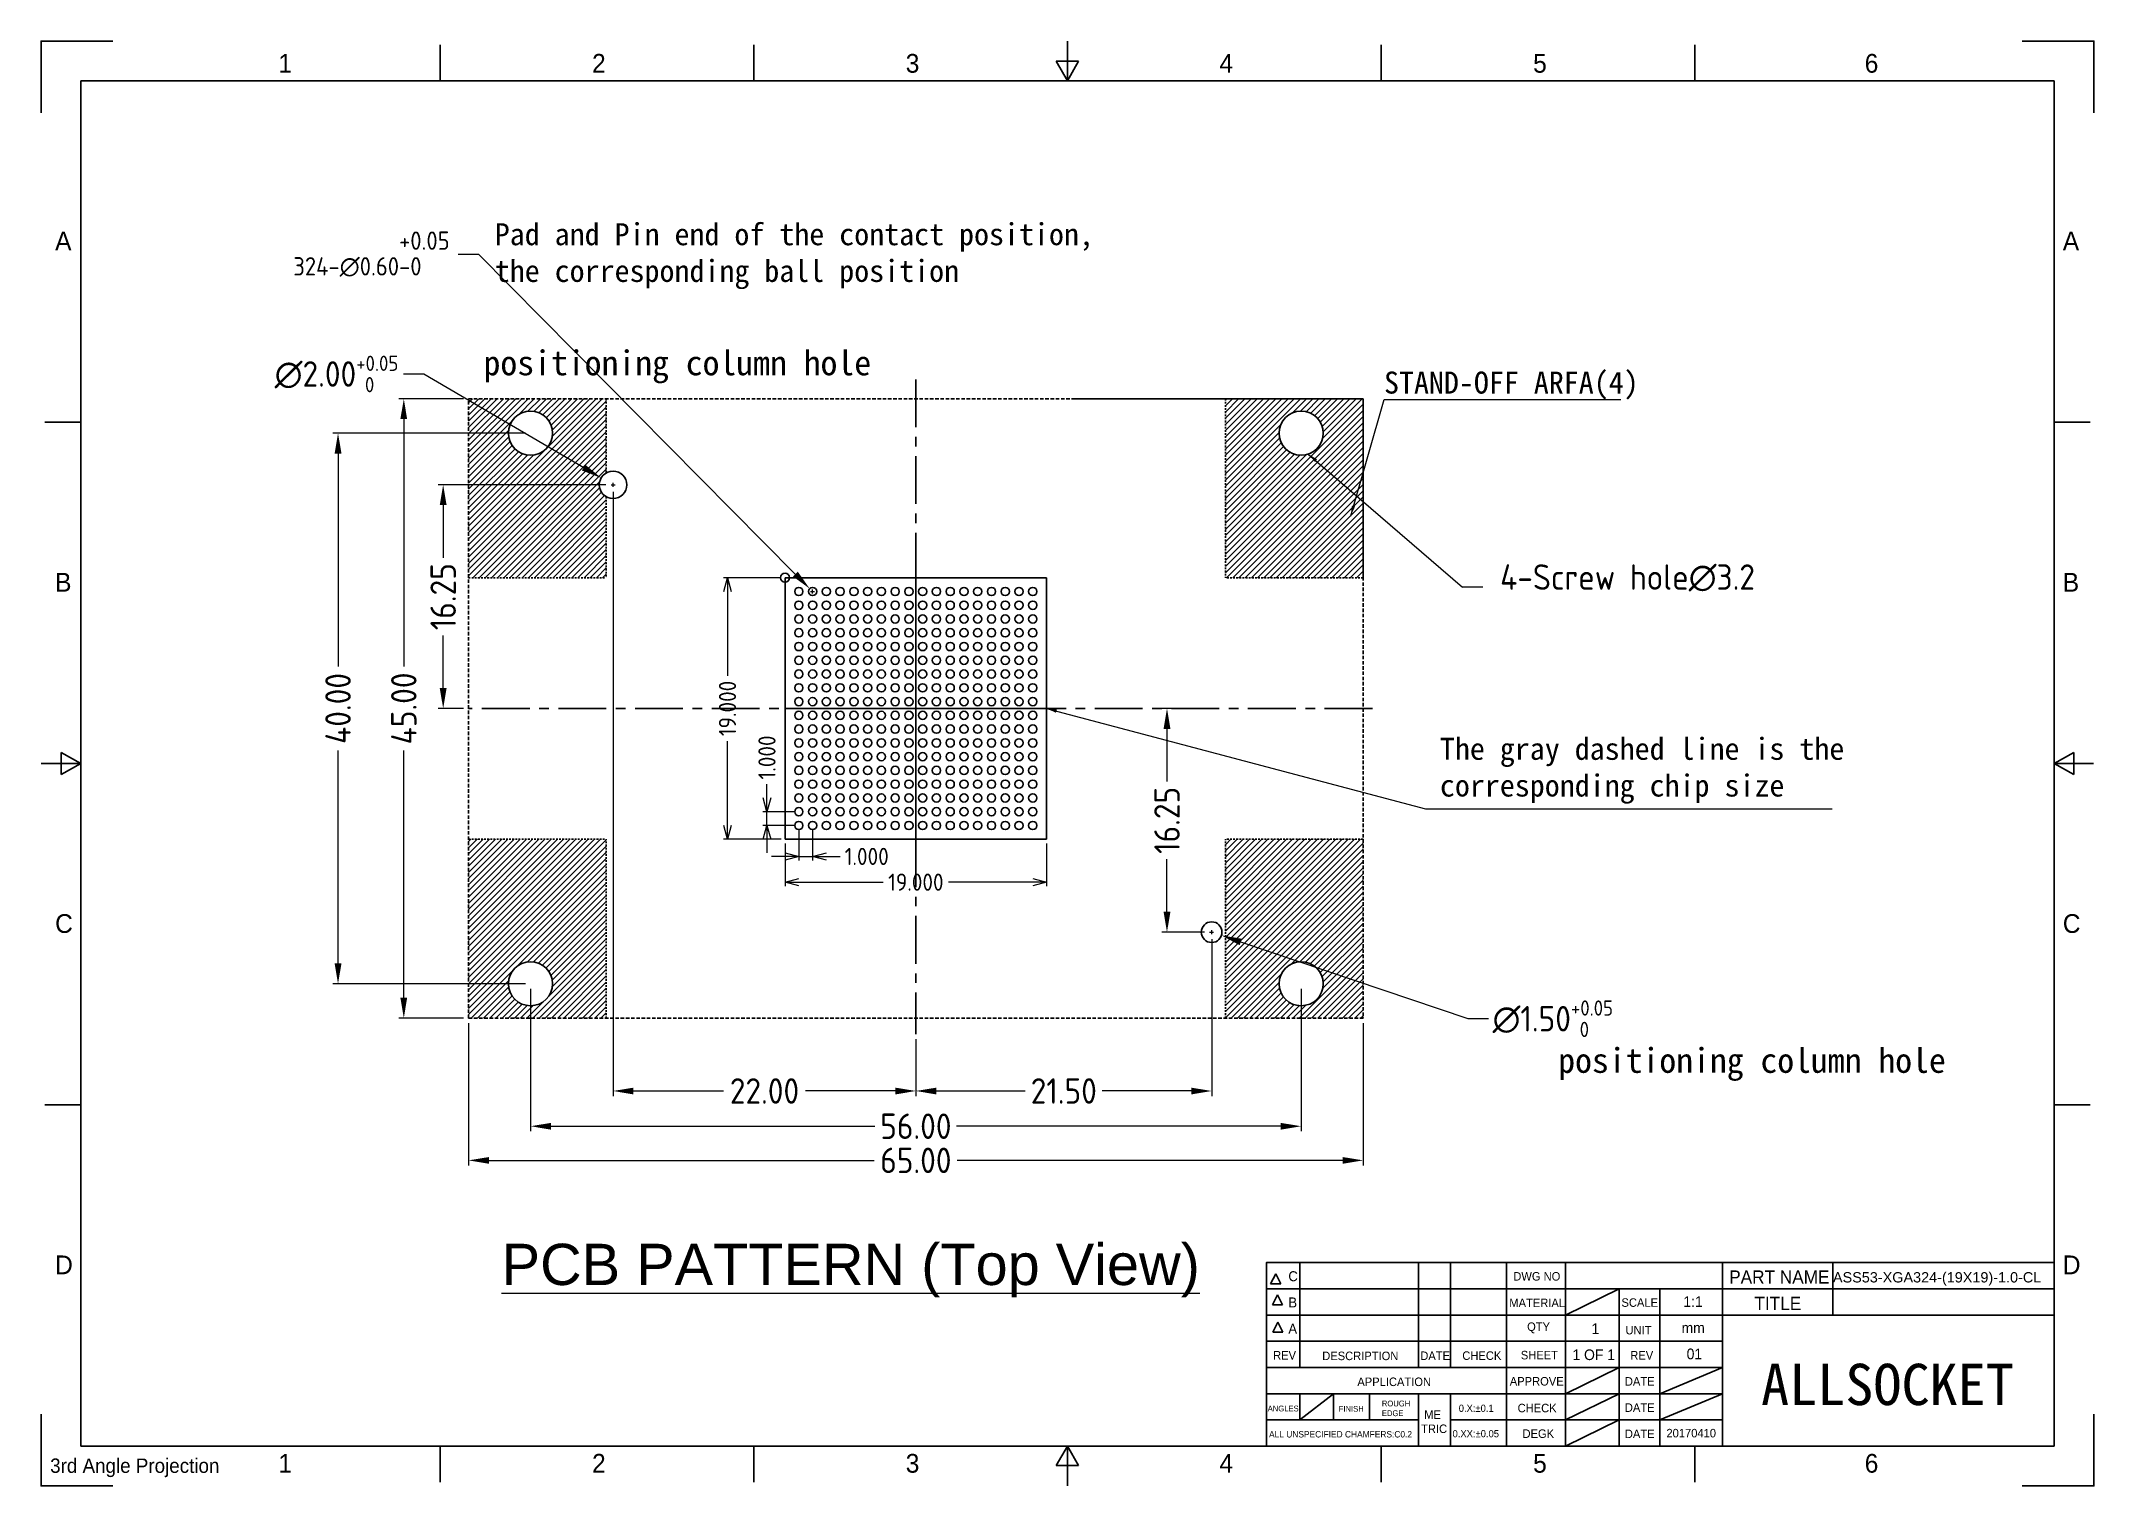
# Model space of a CAD drawing. Header units: millimetres. Extents: x -3106 to -2957, y -609 to -504.
import ezdxf

# ---------------------------------------------------------------- set-up
doc = ezdxf.new("R2010")
doc.units = ezdxf.units.MM
doc.header["$LTSCALE"] = 0.1
doc.header["$PDSIZE"] = -1
doc.linetypes.add('CENTER', pattern=[10.16, 6.35, -1.27, 1.27, -1.27])
doc.linetypes.add('HIDDEN', pattern=[1.905, 1.27, -0.635])
for name, color, linetype in [('DEFAULT_2', 8, 'HIDDEN'), ('DIM', 3, 'Continuous'), ('TuKuang', 7, 'Continuous'), ('翻蓋定位塊2x2', 30, 'Continuous')]:
    doc.layers.add(name, color=color, linetype=linetype)
doc.styles.add('1', font='romans.shx', dxfattribs={"height": 2.5})
doc.styles.add('1111', font='isocp.shx', dxfattribs={"bigfont": 'gbcbig.shx'})
doc.styles.add('2', font='romans.shx', dxfattribs={"bigfont": 'bigfont.shx'})
doc.styles.add('GB', font='', dxfattribs={"height": 4})
doc.styles.get("Standard").update_dxf_attribs({"font": ''})
doc.styles.get('GB').set_extended_font_data('KaiTi_GB2312')
doc.styles.get('Standard').set_extended_font_data('SimSun')
doc.dimstyles.new('1111', dxfattribs={"dimtxt": 2.5, "dimasz": 0.2, "dimexe": 0.6, "dimexo": 0.6, "dimtad": 0, "dimdec": 3, "dimzin": 1, "dimdsep": 46, "dimtxsty": '1111', "dimcen": 0.2, "dimclrd": 97, "dimclre": 97, "dimclrt": 3, "dimazin": 0, "dimtfac": 1, "dimtdec": 3, "dimtofl": 0, "dimtmove": 0, "dimatfit": 3, "dimfxl": 1, "dimlwd": 5, "dimlwe": 5, "dimarcsym": 0})
doc.dimstyles.new('1111$0', dxfattribs={"dimtxt": 2.5, "dimasz": 2.5, "dimexe": 0.6, "dimexo": 0.6, "dimtad": 0, "dimdec": 3, "dimzin": 1, "dimdsep": 46, "dimtxsty": '1111', "dimcen": 0.2, "dimclrd": 97, "dimclre": 97, "dimclrt": 3, "dimazin": 0, "dimtfac": 1, "dimtdec": 3, "dimtofl": 0, "dimtmove": 0, "dimatfit": 3, "dimfxl": 1, "dimlwd": 5, "dimlwe": 5, "dimarcsym": 0})
pattern_1 = [(45, (-3770.09066, -270.30215), (-0.2245064, 0.2245064), [])]

msp = doc.modelspace()

# ---------------------------------------------------------------- texts
at = {"color": 3}
for p in [(-3074.1119, -528.4705), (-2996.0152, -579.148)]:
    msp.add_text('positioning column hole', height=1.8, dxfattribs=at).set_placement(p)
at = {"color": 3, "char_height": 1.6, "attachment_point": 1}
for s, insert in [('Pad and Pin end of the contact position, \\Pthe corresponding ball position', (-3073.2986, -517.4211)), ('STAND-OFF ARFA(4)', (-3008.6748, -528.2017)), ('The gray dashed line is the \\Pcorresponding chip size', (-3004.6134, -554.8067))]:
    msp.add_mtext(s, dxfattribs=dict(at, insert=insert))
at = {"lineweight": 9, "insert": (-3072.7991, -591.5664), "char_height": 2.9988, "attachment_point": 1}
msp.add_mtext('{\\fArial|b0|i0|c0|p34;\\LPCB PATTERN (Top View)}', dxfattribs=at)
at = {"color": 8, "lineweight": 25, "ltscale": 10, "char_height": 0.725201, "width": 0.935328, "attachment_point": 1, "style": '2'}
for s, insert in [('{\\f@Gulim|b0|i0|c134|p34;C}', (-3015.6265, -593.5619)), ('{\\f@Gulim|b0|i0|c134|p34;B}', (-3015.6265, -595.4668)), ('{\\f@Gulim|b0|i0|c134|p34;A}', (-3015.6265, -597.3718))]:
    msp.add_mtext(s, dxfattribs=dict(at, insert=insert))
at = {"color": 0, "insert": (-2976.0518, -593.6286), "char_height": 0.75, "width": 16.763889, "attachment_point": 1}
msp.add_mtext('{\\fArial|b0|i0|c0|p32;\\C8;ASS53-XGA324-(19X19)-1.0-CL}', dxfattribs=at)
at = {"color": 0, "ltscale": 0.5, "insert": (-2981.277, -600.2866), "char_height": 3, "attachment_point": 1}
msp.add_mtext_dynamic_manual_height_columns('ALLSOCKET', width=22.521992, gutter_width=15, heights=[0], dxfattribs=at)
at = {"layer": 'DIM', "color": 3, "insert": (-2990.978, -543.1909), "char_height": 1.85, "attachment_point": 5, "style": '1111'}
msp.add_mtext('\\A1;4-Screw hole∅3.2', dxfattribs=at)
at = {"layer": 'DIM', "color": 8, "linetype": 'ByBlock', "lineweight": 25, "attachment_point": 7, "style": 'GB'}
for s, insert, char_height, width in [('{\\f@Gulim|b0|i0|c134|p34;DWG NO}', (-2999.2806, -594.2507), 0.618886, 5.171421), ('{\\f@Gulim|b0|i0|c134|p34;PART NAME}', (-2983.5928, -594.4598), 0.955071, 7.680223), ('{\\f@Gulim|b0|i0|c134|p34;MATERIAL}', (-2999.5705, -596.169), 0.618886, 2.168988), ('{\\f@Gulim|b0|i0|c134|p34;SCALE}', (-2991.4203, -596.1556), 0.618886, 2.168988), ('{\\f@Gulim|b0|i0|c134|p34;1:1}', (-2986.9211, -596.1556), 0.773608, 1.864518), ('{\\f@Gulim|b0|i0|c134|p34;TITLE}', (-2981.7584, -596.3769), 0.955071, 4.25461), ('{\\f@Gulim|b0|i0|c134|p34;  QTY}', (-2998.7272, -598.0705), 0.618886, 2.168988), ('{\\f@Gulim|b0|i0|c134|p34;1}', (-2993.6012, -598.123), 0.773608, 1.35035), ('{\\f@Gulim|b0|i0|c134|p34;UNIT}', (-2991.1285, -598.1608), 0.618886, 2.168988), ('{\\f@Gulim|b0|i0|c134|p34;mm}', (-2987.0518, -598.0606), 0.773608, 1.864518), ('{\\f@Gulim|b0|i0|c134|p34;REV}', (-3016.7372, -599.9789), 0.618886, 2.168988), ('{\\f@Gulim|b0|i0|c134|p34;DESCRIPTION}', (-3013.1666, -600.0296), 0.618886, 2.168988), ('{\\f@Gulim|b0|i0|c134|p34;DATE}', (-3006.0411, -600.0111), 0.618886, 2.168988), ('{\\f@Gulim|b0|i0|c134|p34;CHECK}', (-3002.9855, -600.0111), 0.618886, 2.168988), ('{\\f@Gulim|b0|i0|c134|p34;SHEET}', (-2998.7349, -599.9754), 0.618886, 2.168988), ('{\\f@Gulim|b0|i0|c134|p34;1 OF 1}', (-2994.9836, -600.0279), 0.773608, 3.629521), ('{\\f@Gulim|b0|i0|c134|p34;REV}', (-2990.7782, -599.9789), 0.618886, 2.168988), ('{\\f@Gulim|b0|i0|c134|p34;01}', (-2986.6831, -599.9655), 0.773608, 1.864518), ('{\\f@Gulim|b0|i0|c134|p34;APPLICATION}', (-3010.6139, -601.9138), 0.618886, 2.168988), ('{\\f@Gulim|b0|i0|c134|p34;APPROVE}', (-2999.5362, -601.8754), 0.618886, 2.168988), ('{\\f@Gulim|b0|i0|c134|p34;DATE}', (-2991.1739, -601.8754), 0.618886, 2.168988), ('{\\f@Gulim|b0|i0|c134|p34;ROUGH \\PEDGE}', (-3008.8333, -604.0952), 0.423318, 1.711243), ('{\\f@Gulim|b0|i0|c134|p34; ME\\PTRIC}', (-3005.9801, -605.3269), 0.618886, 2.168988), ('{\\f@Gulim|b0|i0|c134|p34;0.X:%%P0.1}', (-3003.2459, -603.7865), 0.522185, 3.514931), ('{\\f@Gulim|b0|i0|c134|p34;CHECK}', (-2998.9663, -603.8211), 0.618886, 2.168988), ('{\\f@Gulim|b0|i0|c134|p34;DATE}', (-2991.1739, -603.7803), 0.618886, 2.168988), ('{\\f@Gulim|b0|i0|c134|p34;0.XX:%%P0.05}', (-3003.696, -605.6313), 0.522185, 3.918007), ('{\\f@Gulim|b0|i0|c134|p34;DEGK}', (-2998.6114, -605.6808), 0.618886, 2.168988), ('{\\f@Gulim|b0|i0|c134|p34;DATE}', (-2991.1739, -605.6853), 0.618886, 2.168988), ('{\\f@Gulim|b0|i0|c134|p34;20170410}', (-2988.1538, -605.6432), 0.618886, 1.795726)]:
    msp.add_mtext(s, dxfattribs=dict(at, insert=insert, char_height=char_height, width=width))
at = {"layer": 'DIM', "color": 8, "linetype": 'ByBlock', "lineweight": 9, "attachment_point": 7, "style": 'GB'}
for s, insert, char_height, width in [('{\\f@Gulim|b0|i0|c134|p34;ANGLES}', (-3017.1278, -603.7535), 0.423318, 2.294589), ('{\\f@Gulim|b0|i0|c134|p34;FINISH}', (-3011.9638, -603.7774), 0.423318, 1.979872), ('{\\f@Gulim|b0|i0|c134|p34;\\C8;ALL UNSPECIFIED CHAMFERS:C0.2}', (-3017.0315, -605.6461), 0.46565, 11.045204)]:
    msp.add_mtext(s, dxfattribs=dict(at, insert=insert, char_height=char_height, width=width))

# ---------------------------------------------------------------- blocks, each defined once
blk = doc.blocks.new('asdf456')
at = {"color": 8}
for p, q in [((1449.22, 152.96), (1448.09, 154.93)), ((1448.09, 154.93), (1450.34, 154.93)), ((1450.34, 154.93), (1449.22, 152.96)), ((1348.08, 83.25), (1348.08, 85.49)), ((1348.08, 85.49), (1350.05, 84.37)), ((1550.36, 85.49), (1548.39, 84.37)), ((1550.36, 83.25), (1550.36, 85.49)), ((1350.05, 84.37), (1348.08, 83.25)), ((1548.39, 84.37), (1550.36, 83.25)), ((1449.22, 15.77), (1448.09, 13.81)), ((1450.34, 13.81), (1449.22, 15.77)), ((1448.09, 13.81), (1450.34, 13.81))]:
    blk.add_line(p, q, dxfattribs=at)
at = {"layer": 'TuKuang', "color": 8}
for p, q in [((1449.22, 152.96), (1449.22, 156.94)), ((1386.16, 152.96), (1386.16, 156.57)), ((1417.69, 152.96), (1417.69, 156.57)), ((1480.75, 152.96), (1480.75, 156.57)), ((1512.28, 152.96), (1512.28, 156.57)), ((1350.05, 15.77), (1350.05, 152.96)), ((1350.05, 152.96), (1548.39, 152.96)), ((1548.39, 152.96), (1548.39, 15.77)), ((1350.05, 118.67), (1346.44, 118.67)), ((1548.39, 118.67), (1552, 118.67)), ((1350.05, 84.37), (1346.07, 84.37)), ((1548.39, 84.37), (1552.36, 84.37)), ((1350.05, 50.07), (1346.44, 50.07)), ((1548.39, 50.07), (1552, 50.07)), ((1548.39, 15.77), (1350.05, 15.77)), ((1386.16, 15.77), (1386.16, 12.16)), ((1417.69, 15.77), (1417.69, 12.16)), ((1449.22, 15.77), (1449.22, 11.8)), ((1480.75, 15.77), (1480.75, 12.16)), ((1512.28, 15.77), (1512.28, 12.16))]:
    blk.add_line(p, q, dxfattribs=at)
for points in [[(1346.05, 149.74), (1346.05, 156.96), (1353.27, 156.96)], [(1552.39, 149.74), (1552.39, 156.96), (1545.17, 156.96)], [(1346.05, 18.99), (1346.05, 11.77), (1353.27, 11.77)], [(1552.39, 18.99), (1552.39, 11.77), (1545.17, 11.77)]]:
    blk.add_lwpolyline(points, dxfattribs=at)
at = {"color": 8, "char_height": 1.8844, "attachment_point": 1, "style": '1'}
for s, insert, width in [('{\\f@Gulim|b0|i0|c0|p34;1}', (1369.9, 155.67), 8.3008), ('{\\f@Gulim|b0|i0|c134|p34;2}', (1401.43, 155.67), 8.3008), ('{\\f@Gulim|b0|i0|c134|p34;3}', (1432.96, 155.67), 8.3008), ('{\\f@Gulim|b0|i0|c134|p34;4}', (1464.49, 155.67), 8.3008), ('{\\f@Gulim|b0|i0|c134|p34;5}', (1496.02, 155.67), 8.3008), ('{\\f@Gulim|b0|i0|c134|p34;6}', (1529.35, 155.67), 8.3008), ('{\\f@Gulim|b0|i0|c134|p34;A}', (1347.46, 137.82), 9.0416), ('{\\f@Gulim|b0|i0|c134|p34;A}', (1549.26, 137.82), 9.0416), ('{\\f@Gulim|b0|i0|c134|p34;B}', (1347.46, 103.52), 9.0416), ('{\\f@Gulim|b0|i0|c134|p34;B}', (1549.26, 103.52), 9.0416), ('{\\f@Gulim|b0|i0|c134|p34;C}', (1347.46, 69.23), 9.0416), ('{\\f@Gulim|b0|i0|c134|p34;C}', (1549.26, 69.23), 9.0416), ('{\\f@Gulim|b0|i0|c134|p34;D}', (1347.46, 34.93), 9.0416), ('{\\f@Gulim|b0|i0|c134|p34;D}', (1549.26, 34.93), 9.0416), ('{\\f@Gulim|b0|i0|c0|p34;1}', (1369.9, 14.99), 8.3008), ('{\\f@Gulim|b0|i0|c134|p34;2}', (1401.43, 14.99), 8.3008), ('{\\f@Gulim|b0|i0|c134|p34;3}', (1432.96, 14.99), 8.3008), ('{\\f@Gulim|b0|i0|c134|p34;4}', (1464.49, 14.99), 8.3008), ('{\\f@Gulim|b0|i0|c134|p34;5}', (1496.02, 14.99), 8.3008), ('{\\f@Gulim|b0|i0|c134|p34;6}', (1529.35, 14.99), 8.3008)]:
    blk.add_mtext(s, dxfattribs=dict(at, insert=insert, width=width))
at = {"layer": 'TuKuang', "color": 8, "lineweight": 9, "insert": (1346.96, 14.53), "char_height": 1.4441, "width": 18.5479, "attachment_point": 1}
blk.add_mtext('{\\f@Gulim|b0|i0|c0|p34;\\C8;3rd Angle Projection}', dxfattribs=at)
blk = doc.blocks.new('*D15')
at = {"layer": 'DEFPOINTS', "color": 0, "transparency": 16777216}
for p in [(3094.97, -2162.28), (3099.68, -2162.28), (3099.68, -2207.28)]:
    blk.add_point(p, dxfattribs=at)
at = {"layer": 'DIM', "color": 97, "lineweight": 5, "transparency": 16777216}
for p, q in [((3099.31, -2162.28), (3094.6, -2162.28)), ((3094.97, -2163.76), (3094.97, -2181.73)), ((3094.97, -2205.8), (3094.97, -2187.84)), ((3099.31, -2207.28), (3094.6, -2207.28))]:
    blk.add_line(p, q, dxfattribs=at)
at = {"layer": 'DIM', "color": 97, "transparency": 16777216}
for points in [[(3094.72, -2163.76), (3095.21, -2163.76), (3094.97, -2162.28)], [(3094.72, -2205.8), (3095.21, -2205.8), (3094.97, -2207.28)]]:
    blk.add_solid(points, dxfattribs=at)
at = {"layer": 'DIM', "color": 3, "transparency": 16777216, "insert": (3094.97, -2184.78), "char_height": 1.85, "attachment_point": 5, "rotation": 90, "style": '1111'}
blk.add_mtext('45.00', dxfattribs=at)
blk = doc.blocks.new('*D16')
at = {"layer": 'DEFPOINTS', "color": 0, "transparency": 16777216}
for p in [(3099.68, -2207.28), (3164.68, -2207.28), (3164.68, -2217.61)]:
    blk.add_point(p, dxfattribs=at)
at = {"layer": 'DIM', "color": 97, "lineweight": 5, "transparency": 16777216}
for p, q in [((3099.68, -2207.65), (3099.68, -2217.98)), ((3164.68, -2207.65), (3164.68, -2217.98)), ((3101.16, -2217.61), (3129.16, -2217.61)), ((3163.2, -2217.61), (3135.19, -2217.61))]:
    blk.add_line(p, q, dxfattribs=at)
at = {"layer": 'DIM', "color": 97, "transparency": 16777216}
for points in [[(3101.16, -2217.37), (3101.16, -2217.86), (3099.68, -2217.61)], [(3163.2, -2217.37), (3163.2, -2217.86), (3164.68, -2217.61)]]:
    blk.add_solid(points, dxfattribs=at)
at = {"layer": 'DIM', "color": 3, "transparency": 16777216, "insert": (3132.18, -2217.61), "char_height": 1.85, "attachment_point": 5, "style": '1111'}
blk.add_mtext('65.00', dxfattribs=at)
blk = doc.blocks.new('*D2')
at = {"layer": 'DEFPOINTS', "color": 0, "transparency": 16777216}
for p in [(3109.31, -2168.03), (3111.04, -2169.04)]:
    blk.add_point(p, dxfattribs=at)
at = {"layer": 'DIM', "color": 97, "lineweight": 5, "transparency": 16777216}
for p, q in [((3094.94, -2160.48), (3096.42, -2160.48)), ((3096.42, -2160.48), (3108.04, -2167.28)), ((3110.03, -2168.53), (3110.32, -2168.53)), ((3110.18, -2168.68), (3110.18, -2168.38))]:
    blk.add_line(p, q, dxfattribs=at)
at = {"layer": 'DIM', "color": 97, "transparency": 16777216}
blk.add_solid([(3108.16, -2167.07), (3107.91, -2167.49), (3109.31, -2168.03)], dxfattribs=at)
at = {"layer": 'DIM', "color": 3, "transparency": 16777216, "insert": (3090.08, -2160.48), "char_height": 1.85, "attachment_point": 5, "style": '1111'}
blk.add_mtext('\\A1;∅2.00{\\H1.110000;\\S+0.05^  0;}', dxfattribs=at)
blk = doc.blocks.new('*D3')
at = {"layer": 'DEFPOINTS', "color": 0, "transparency": 16777216}
for p in [(3152.96, -2200.79), (3154.39, -2201.27)]:
    blk.add_point(p, dxfattribs=at)
at = {"layer": 'DIM', "color": 97, "lineweight": 5, "transparency": 16777216}
for p, q in [((3153.53, -2201.03), (3153.82, -2201.03)), ((3153.68, -2201.18), (3153.68, -2200.88)), ((3172.31, -2207.32), (3155.79, -2201.75)), ((3173.79, -2207.32), (3172.31, -2207.32))]:
    blk.add_line(p, q, dxfattribs=at)
at = {"layer": 'DIM', "color": 97, "transparency": 16777216}
blk.add_solid([(3155.87, -2201.51), (3155.71, -2201.98), (3154.39, -2201.27)], dxfattribs=at)
at = {"layer": 'DIM', "color": 3, "transparency": 16777216, "insert": (3178.47, -2207.32), "char_height": 1.85, "attachment_point": 5, "style": '1111'}
blk.add_mtext('\\A1;∅1.50{\\H1.110000;\\S+0.05^  0;}', dxfattribs=at)
blk = doc.blocks.new('*D4')
at = {"layer": 'DEFPOINTS', "color": 0, "transparency": 16777216}
for p in [(3110.03, -2168.53), (3097.83, -2184.78), (3099.68, -2184.78)]:
    blk.add_point(p, dxfattribs=at)
at = {"layer": 'DIM', "color": 97, "lineweight": 5, "transparency": 16777216}
for p, q in [((3109.66, -2168.53), (3097.46, -2168.53)), ((3097.83, -2170.01), (3097.83, -2173.84)), ((3097.83, -2183.3), (3097.83, -2179.47)), ((3099.31, -2184.78), (3097.46, -2184.78))]:
    blk.add_line(p, q, dxfattribs=at)
at = {"layer": 'DIM', "color": 97, "transparency": 16777216}
for points in [[(3097.58, -2170.01), (3098.08, -2170.01), (3097.83, -2168.53)], [(3097.58, -2183.3), (3098.08, -2183.3), (3097.83, -2184.78)]]:
    blk.add_solid(points, dxfattribs=at)
at = {"layer": 'DIM', "color": 3, "transparency": 16777216, "insert": (3097.83, -2176.66), "char_height": 1.85, "attachment_point": 5, "rotation": 90, "style": '1111'}
blk.add_mtext('16.25', dxfattribs=at)
blk = doc.blocks.new('*D5')
at = {"layer": 'DEFPOINTS', "color": 0, "transparency": 16777216}
for p in [(3110.18, -2168.68), (3132.18, -2208.44), (3132.18, -2212.57)]:
    blk.add_point(p, dxfattribs=at)
at = {"layer": 'DIM', "color": 97, "lineweight": 5, "transparency": 16777216}
for p, q in [((3110.18, -2169.05), (3110.18, -2212.94)), ((3132.18, -2208.81), (3132.18, -2212.94)), ((3111.66, -2212.57), (3118.19, -2212.57)), ((3130.7, -2212.57), (3124.16, -2212.57))]:
    blk.add_line(p, q, dxfattribs=at)
at = {"layer": 'DIM', "color": 97, "transparency": 16777216}
for points in [[(3111.66, -2212.33), (3111.66, -2212.82), (3110.18, -2212.57)], [(3130.7, -2212.33), (3130.7, -2212.82), (3132.18, -2212.57)]]:
    blk.add_solid(points, dxfattribs=at)
at = {"layer": 'DIM', "color": 3, "transparency": 16777216, "insert": (3121.18, -2212.57), "char_height": 1.85, "attachment_point": 5, "style": '1111'}
blk.add_mtext('22.00', dxfattribs=at)
blk = doc.blocks.new('*D6')
at = {"layer": 'DEFPOINTS', "color": 0, "transparency": 16777216}
for p in [(3153.68, -2201.18), (3132.18, -2208.44), (3132.18, -2212.57)]:
    blk.add_point(p, dxfattribs=at)
at = {"layer": 'DIM', "color": 97, "lineweight": 5, "transparency": 16777216}
for p, q in [((3153.68, -2201.55), (3153.68, -2212.94)), ((3132.18, -2208.81), (3132.18, -2212.94)), ((3133.66, -2212.57), (3140.13, -2212.57)), ((3152.2, -2212.57), (3145.72, -2212.57))]:
    blk.add_line(p, q, dxfattribs=at)
at = {"layer": 'DIM', "color": 97, "transparency": 16777216}
for points in [[(3133.66, -2212.33), (3133.66, -2212.82), (3132.18, -2212.57)], [(3152.2, -2212.33), (3152.2, -2212.82), (3153.68, -2212.57)]]:
    blk.add_solid(points, dxfattribs=at)
at = {"layer": 'DIM', "color": 3, "transparency": 16777216, "insert": (3142.93, -2212.57), "char_height": 1.85, "attachment_point": 5, "style": '1111'}
blk.add_mtext('21.50', dxfattribs=at)
blk = doc.blocks.new('*D7')
at = {"layer": 'DEFPOINTS', "color": 0, "transparency": 16777216}
for p in [(3150.43, -2184.78), (3153.53, -2184.78), (3153.53, -2201.03)]:
    blk.add_point(p, dxfattribs=at)
at = {"layer": 'DIM', "color": 97, "lineweight": 5, "transparency": 16777216}
for p, q in [((3153.16, -2184.78), (3150.06, -2184.78)), ((3150.43, -2186.26), (3150.43, -2190.09)), ((3150.43, -2199.55), (3150.43, -2195.72)), ((3153.16, -2201.03), (3150.06, -2201.03))]:
    blk.add_line(p, q, dxfattribs=at)
at = {"layer": 'DIM', "color": 97, "transparency": 16777216}
for points in [[(3150.18, -2186.26), (3150.68, -2186.26), (3150.43, -2184.78)], [(3150.18, -2199.55), (3150.68, -2199.55), (3150.43, -2201.03)]]:
    blk.add_solid(points, dxfattribs=at)
at = {"layer": 'DIM', "color": 3, "transparency": 16777216, "insert": (3150.43, -2192.91), "char_height": 1.85, "attachment_point": 5, "rotation": 90, "style": '1111'}
blk.add_mtext('16.25', dxfattribs=at)
blk = doc.blocks.new('*D8')
at = {"layer": 'DEFPOINTS', "color": 0, "transparency": 16777216}
for p in [(3124.46, -2176.07), (3124.89, -2176.49)]:
    blk.add_point(p, dxfattribs=at)
at = {"layer": 'DIM', "color": 97, "lineweight": 5, "transparency": 16777216}
for p, q in [((3098.91, -2151.77), (3100.39, -2151.77)), ((3100.39, -2151.77), (3123.42, -2175.02)), ((3124.53, -2176.28), (3124.82, -2176.28)), ((3124.68, -2176.43), (3124.68, -2176.13))]:
    blk.add_line(p, q, dxfattribs=at)
at = {"layer": 'DIM', "color": 97, "transparency": 16777216}
blk.add_solid([(3123.6, -2174.84), (3123.25, -2175.19), (3124.46, -2176.07)], dxfattribs=at)
at = {"layer": 'DIM', "color": 3, "transparency": 16777216, "insert": (3092.62, -2151.77), "char_height": 1.332, "attachment_point": 5, "style": '1111'}
blk.add_mtext('324-∅0.60\\S+0.05^ -0;', dxfattribs=at)
blk = doc.blocks.new('*D9')
at = {"layer": 'DEFPOINTS', "color": 0, "transparency": 16777216}
for p in [(3104.18, -2204.78), (3160.18, -2204.78), (3160.18, -2215.13)]:
    blk.add_point(p, dxfattribs=at)
at = {"layer": 'DIM', "color": 97, "lineweight": 5, "transparency": 16777216}
for p, q in [((3104.18, -2205.15), (3104.18, -2215.5)), ((3160.18, -2205.15), (3160.18, -2215.5)), ((3105.66, -2215.13), (3129.21, -2215.13)), ((3158.7, -2215.13), (3135.14, -2215.13))]:
    blk.add_line(p, q, dxfattribs=at)
at = {"layer": 'DIM', "color": 97, "transparency": 16777216}
for points in [[(3105.66, -2214.89), (3105.66, -2215.38), (3104.18, -2215.13)], [(3158.7, -2214.89), (3158.7, -2215.38), (3160.18, -2215.13)]]:
    blk.add_solid(points, dxfattribs=at)
at = {"layer": 'DIM', "color": 3, "transparency": 16777216, "insert": (3132.18, -2215.13), "char_height": 1.85, "attachment_point": 5, "style": '1111'}
blk.add_mtext('56.00', dxfattribs=at)
blk = doc.blocks.new('*D10')
at = {"layer": 'DEFPOINTS', "color": 0, "transparency": 16777216}
for p in [(3104.18, -2164.78), (3090.19, -2204.78), (3104.18, -2204.78)]:
    blk.add_point(p, dxfattribs=at)
at = {"layer": 'DIM', "color": 97, "lineweight": 5, "transparency": 16777216}
for p, q in [((3103.81, -2164.78), (3089.82, -2164.78)), ((3090.19, -2166.26), (3090.19, -2181.73)), ((3090.19, -2203.3), (3090.19, -2187.83)), ((3103.81, -2204.78), (3089.82, -2204.78))]:
    blk.add_line(p, q, dxfattribs=at)
at = {"layer": 'DIM', "color": 97, "transparency": 16777216}
for points in [[(3089.94, -2166.26), (3090.44, -2166.26), (3090.19, -2164.78)], [(3089.94, -2203.3), (3090.44, -2203.3), (3090.19, -2204.78)]]:
    blk.add_solid(points, dxfattribs=at)
at = {"layer": 'DIM', "color": 3, "transparency": 16777216, "insert": (3090.19, -2184.78), "char_height": 1.85, "attachment_point": 5, "rotation": 90, "style": '1111'}
blk.add_mtext('40.00', dxfattribs=at)
blk = doc.blocks.new('_Open30')
at = {"color": 0, "linetype": 'ByBlock', "lineweight": -2}
for p, q in [((-1, 0.27), (0, 0)), ((0, 0), (-1, -0.27)), ((0, 0), (-1, 0))]:
    blk.add_line(p, q, dxfattribs=at)
blk = doc.blocks.new('*D11')
at = {"color": 97, "lineweight": 5, "ltscale": 0.5, "transparency": 16777216}
for p, q in [((3122.68, -2194.58), (3122.68, -2197.7)), ((3141.68, -2194.58), (3141.68, -2197.7)), ((3123.68, -2197.4), (3129.8, -2197.4)), ((3140.68, -2197.4), (3134.55, -2197.4))]:
    blk.add_line(p, q, dxfattribs=at)
at = {"layer": 'DEFPOINTS', "color": 0, "ltscale": 0.5, "transparency": 16777216}
for p in [(3122.68, -2194.28), (3141.68, -2194.28), (3141.68, -2197.4)]:
    blk.add_point(p, dxfattribs=at)
at = {"color": 97, "lineweight": 5, "ltscale": 0.5, "transparency": 16777216, "rotation": 180}
blk.add_blockref('_Open30', (3122.68, -2197.4), dxfattribs=at)
at = {"color": 97, "lineweight": 5, "ltscale": 0.5, "transparency": 16777216}
blk.add_blockref('_Open30', (3141.68, -2197.4), dxfattribs=at)
at = {"color": 3, "ltscale": 0.5, "transparency": 16777216, "insert": (3132.18, -2197.4), "char_height": 1.25, "attachment_point": 5, "style": '1111'}
blk.add_mtext('19.000', dxfattribs=at)
blk = doc.blocks.new('*D12')
at = {"color": 97, "lineweight": 5, "ltscale": 0.5, "transparency": 16777216}
for p, q in [((3122.38, -2175.28), (3118.19, -2175.28)), ((3118.49, -2176.28), (3118.49, -2182.4)), ((3118.49, -2193.28), (3118.49, -2187.16)), ((3122.38, -2194.28), (3118.19, -2194.28))]:
    blk.add_line(p, q, dxfattribs=at)
at = {"layer": 'DEFPOINTS', "color": 0, "ltscale": 0.5, "transparency": 16777216}
for p in [(3118.49, -2175.28), (3122.68, -2175.28), (3122.68, -2194.28)]:
    blk.add_point(p, dxfattribs=at)
at = {"color": 97, "lineweight": 5, "ltscale": 0.5, "transparency": 16777216}
for p, rotation in [((3118.49, -2175.28), 90), ((3118.49, -2194.28), 270)]:
    blk.add_blockref('_Open30', p, dxfattribs=dict(at, rotation=rotation))
at = {"color": 3, "ltscale": 0.5, "transparency": 16777216, "insert": (3118.49, -2184.78), "char_height": 1.25, "attachment_point": 5, "rotation": 90, "style": '1111'}
blk.add_mtext('19.000', dxfattribs=at)
blk = doc.blocks.new('*D13')
at = {"color": 97, "lineweight": 5, "ltscale": 0.5, "transparency": 16777216}
for p, q in [((3123.68, -2193.58), (3123.68, -2195.83)), ((3124.68, -2193.58), (3124.68, -2195.83)), ((3122.68, -2195.53), (3121.68, -2195.53)), ((3123.68, -2195.53), (3124.68, -2195.53)), ((3125.68, -2195.53), (3126.68, -2195.53))]:
    blk.add_line(p, q, dxfattribs=at)
at = {"layer": 'DEFPOINTS', "color": 0, "ltscale": 0.5, "transparency": 16777216}
for p in [(3123.68, -2193.28), (3124.68, -2193.28), (3124.68, -2195.53)]:
    blk.add_point(p, dxfattribs=at)
at = {"color": 97, "lineweight": 5, "ltscale": 0.5, "transparency": 16777216}
blk.add_blockref('_Open30', (3123.68, -2195.53), dxfattribs=at)
at = {"color": 97, "lineweight": 5, "ltscale": 0.5, "transparency": 16777216, "rotation": 180}
blk.add_blockref('_Open30', (3124.68, -2195.53), dxfattribs=at)
at = {"color": 3, "ltscale": 0.5, "transparency": 16777216, "insert": (3128.61, -2195.53), "char_height": 1.25, "attachment_point": 5, "style": '1111'}
blk.add_mtext('1.000', dxfattribs=at)
blk = doc.blocks.new('*D14')
at = {"color": 97, "lineweight": 5, "ltscale": 0.5, "transparency": 16777216}
for p, q in [((3121.36, -2191.28), (3121.36, -2190.28)), ((3123.38, -2192.28), (3121.06, -2192.28)), ((3121.36, -2193.28), (3121.36, -2192.28)), ((3123.38, -2193.28), (3121.06, -2193.28)), ((3121.36, -2194.28), (3121.36, -2195.28))]:
    blk.add_line(p, q, dxfattribs=at)
at = {"layer": 'DEFPOINTS', "color": 0, "ltscale": 0.5, "transparency": 16777216}
for p in [(3121.36, -2192.28), (3123.68, -2192.28), (3123.68, -2193.28)]:
    blk.add_point(p, dxfattribs=at)
at = {"color": 97, "lineweight": 5, "ltscale": 0.5, "transparency": 16777216}
for p, rotation in [((3121.36, -2192.28), 270), ((3121.36, -2193.28), 90)]:
    blk.add_blockref('_Open30', p, dxfattribs=dict(at, rotation=rotation))
at = {"color": 3, "ltscale": 0.5, "transparency": 16777216, "insert": (3121.36, -2188.34), "char_height": 1.25, "attachment_point": 5, "rotation": 90, "style": '1111'}
blk.add_mtext('1.000', dxfattribs=at)

# ---------------------------------------------------------------- dimensions: what is measured, and where the dimension line sits
at = {"color": 0, "ltscale": 0.5}
for base, p1, p2, picture, middle in [((-3056.3871, -543.1773), (-3052.2023, -562.1773), (-3052.2023, -543.1773), '*D12', (-3056.3871, -552.6773)), ((-3053.5136, -560.1773), (-3051.2023, -561.1773), (-3051.2023, -560.1773), '*D14', (-3053.5136, -556.2393))]:
    dim = msp.add_linear_dim(base=base, p1=p1, p2=p2, angle=90, dimstyle='1111$0', override={"dimscale": 0.5, "dimasz": 2, "dimblk": 'Open30', "dimtofl": 1, "dimatfit": 1, "dimldrblk": 'Open30'}, dxfattribs=at)
    dim.commit()
    dim.dimension.update_dxf_attribs({"geometry": picture, "text_midpoint": middle, "insert": (-6174.8778, 1632.1034)})
for base, p1, p2, picture, middle in [((-3050.2023, -563.4282), (-3051.2023, -561.1773), (-3050.2023, -561.1773), '*D13', (-3046.2643, -563.4282)), ((-3033.2023, -565.3), (-3052.2023, -562.1773), (-3033.2023, -562.1773), '*D11', (-3042.7023, -565.3))]:
    dim = msp.add_linear_dim(base=base, p1=p1, p2=p2, dimstyle='1111$0', override={"dimscale": 0.5, "dimasz": 2, "dimblk": 'Open30', "dimtofl": 1, "dimatfit": 1, "dimldrblk": 'Open30'}, dxfattribs=at)
    dim.commit()
    dim.dimension.update_dxf_attribs({"geometry": picture, "text_midpoint": middle, "insert": (-6174.8778, 1632.1034)})
at = {"layer": 'DIM'}
dim = msp.add_diameter_dim_2p(p1=(-3049.9912, -544.3904), p2=(-3050.4135, -543.9642), text='324-<>', dimstyle='1111', override={"dimscale": 0.74, "dimtxt": 1.8, "dimasz": 2, "dimexe": 0.49975, "dimexo": 0.49975, "dimgap": 0.49975, "dimtoh": 1, "dimdec": 2, "dimtol": 1, "dimlim": 0, "dimtp": 0.05, "dimtm": 1e-09, "dimtdec": 2}, dxfattribs=at)
dim.commit()
dim.dimension.update_dxf_attribs({"geometry": '*D8', "text_midpoint": (-3082.2587, -519.6676), "dimtype": 131, "insert": (-6174.8778, 1632.1034)})
for p1, p2, picture, middle in [((-3063.8394, -536.9339), (-3065.5653, -535.9233), '*D2', (-3084.8024, -528.3719)), ((-3021.9129, -568.6887), (-3020.4917, -569.1685), '*D3', (-2996.4098, -575.2202))]:
    dim = msp.add_diameter_dim_2p(p1=p1, p2=p2, dimstyle='1111', override={"dimscale": 0.74, "dimasz": 2, "dimexe": 0.49975, "dimexo": 0.49975, "dimgap": 0.49975, "dimtoh": 1, "dimdec": 2, "dimtol": 1, "dimtp": 0.05, "dimtfac": 0.6, "dimtolj": 1}, dxfattribs=at)
    dim.commit()
    dim.dimension.update_dxf_attribs({"geometry": picture, "text_midpoint": middle, "dimtype": 131, "insert": (-6174.8778, 1632.1034)})
at = {"layer": 'DIM', "color": 1}
dim = msp.add_linear_dim(base=(-3079.9103, -530.1786), p1=(-3075.2023, -575.1786), p2=(-3075.2023, -530.1786), angle=270, dimstyle='1111$0', override={"dimscale": 0.74, "dimasz": 2, "dimexe": 0.49975, "dimexo": 0.49975, "dimgap": 0.49975, "dimdec": 2, "dimtdec": 2}, dxfattribs=at)
dim.commit()
dim.dimension.update_dxf_attribs({"geometry": '*D15', "text_midpoint": (-3079.9103, -552.6786), "dimtype": 128, "insert": (-6174.8778, 1632.1034)})
dim = msp.add_linear_dim(base=(-3084.6888, -572.676), p1=(-3070.7023, -532.6786), p2=(-3070.7023, -572.676), angle=90, dimstyle='1111$0', override={"dimscale": 0.74, "dimasz": 2, "dimexe": 0.49975, "dimexo": 0.49975, "dimgap": 0.49975, "dimdec": 2, "dimtdec": 2}, dxfattribs=at)
dim.commit()
dim.dimension.update_dxf_attribs({"geometry": '*D10', "text_midpoint": (-3084.6888, -552.6773), "insert": (-6174.8778, 1632.1034)})
at = {"layer": 'DIM', "color": 0}
dim = msp.add_linear_dim(base=(-3077.0487, -552.6773), p1=(-3064.8503, -536.4286), p2=(-3075.2023, -552.6773), angle=90, dimstyle='1111$0', override={"dimscale": 0.74, "dimasz": 2, "dimexe": 0.49975, "dimexo": 0.49975, "dimgap": 0.49975, "dimdec": 2, "dimtdec": 2}, dxfattribs=at)
dim.commit()
dim.dimension.update_dxf_attribs({"geometry": '*D4', "text_midpoint": (-3077.0487, -544.553), "dimtype": 128, "insert": (-6174.8778, 1632.1034)})
for base, p1, p2, picture, middle in [((-3042.7023, -580.4714), (-3064.7023, -536.5766), (-3042.7023, -576.3368), '*D5', (-3053.7023, -580.4714)), ((-3042.7023, -580.4714), (-3021.2023, -569.0766), (-3042.7023, -576.3368), '*D6', (-3031.9523, -580.4714)), ((-3014.7023, -583.0298), (-3070.7023, -572.676), (-3014.7023, -572.676), '*D9', (-3042.7023, -583.0298))]:
    dim = msp.add_linear_dim(base=base, p1=p1, p2=p2, dimstyle='1111$0', override={"dimscale": 0.74, "dimasz": 2, "dimexe": 0.49975, "dimexo": 0.49975, "dimgap": 0.49975, "dimdec": 2, "dimtdec": 2}, dxfattribs=at)
    dim.commit()
    dim.dimension.update_dxf_attribs({"geometry": picture, "text_midpoint": middle, "insert": (-6174.8778, 1632.1034)})
dim = msp.add_linear_dim(base=(-3024.4481, -552.6773), p1=(-3021.3503, -568.9286), p2=(-3021.3503, -552.6773), angle=90, dimstyle='1111$0', override={"dimscale": 0.74, "dimasz": 2, "dimexe": 0.49975, "dimexo": 0.49975, "dimgap": 0.49975, "dimdec": 2, "dimtdec": 2}, dxfattribs=at)
dim.commit()
dim.dimension.update_dxf_attribs({"geometry": '*D7', "text_midpoint": (-3024.4481, -560.803), "insert": (-6174.8778, 1632.1034)})
dim = msp.add_linear_dim(base=(-3010.2023, -585.5098), p1=(-3075.2023, -575.1786), p2=(-3010.2023, -575.1786), dimstyle='1111$0', override={"dimscale": 0.74, "dimasz": 2, "dimexe": 0.49975, "dimexo": 0.49975, "dimgap": 0.49975, "dimdec": 2, "dimtdec": 2}, dxfattribs=at)
dim.commit()
dim.dimension.update_dxf_attribs({"geometry": '*D16', "text_midpoint": (-3042.7023, -585.5098), "dimtype": 128, "insert": (-6174.8778, 1632.1034)})

# ---------------------------------------------------------------- hatches: boundary and pattern name
h = msp.add_hatch()
h.set_pattern_fill('ANSI31', color=0, scale=0.1, style=0)
h.set_pattern_definition(pattern_1)
h.paths.add_polyline_path([(-3065.2023, -530.1786), (-3075.2023, -530.1786), (-3075.2023, -543.176), (-3065.2023, -543.176), (-3065.2023, -537.2946, -0.26794919), (-3065.7023, -536.4286, -0.26794919), (-3065.2023, -535.5626)])
h.paths.add_polyline_path([(-3072.3023, -532.6786, -1), (-3069.1023, -532.6786, -1)], flags=16)
h.paths.add_polyline_path([(-3020.2023, -543.176), (-3010.2023, -543.176), (-3010.2023, -530.1786), (-3020.2023, -530.1786)])
h.paths.add_polyline_path([(-3016.3023, -532.6786, -1), (-3013.1023, -532.6786, -1)], flags=16)
h = msp.add_hatch()
h.set_pattern_fill('ANSI31', color=0, scale=0.1, style=0)
h.set_pattern_definition(pattern_1)
h.paths.add_polyline_path([(-3075.2023, -575.176), (-3065.2023, -575.176), (-3065.2023, -562.1786), (-3075.2023, -562.1786)])
h.paths.add_polyline_path([(-3072.3023, -572.676, -1), (-3069.1023, -572.676, -1)], flags=16)
h.paths.add_polyline_path([(-3020.2023, -575.176), (-3010.2023, -575.176), (-3010.2023, -562.1786), (-3020.2023, -562.1786)])
h.paths.add_polyline_path([(-3016.3023, -572.676, -1), (-3013.1023, -572.676, -1)], flags=16)

# ---------------------------------------------------------------- linework, layer by layer
at = {"linetype": 'HIDDEN', "ltscale": 2}
for p, q in [((-3075.2023, -530.1786), (-3010.2023, -530.1786)), ((-3075.2023, -575.1786), (-3075.2023, -530.1786)), ((-3010.2023, -530.1786), (-3010.2023, -575.1786)), ((-3075.2023, -575.176), (-3010.2023, -575.176)), ((-3075.2023, -575.1786), (-3010.2023, -575.1786))]:
    msp.add_line(p, q, dxfattribs=at)
at = {"color": 0}
for p, q in [((-3031.3023, -530.1786), (-3010.2023, -530.1786)), ((-3010.2023, -530.1786), (-3010.2023, -543.1786))]:
    msp.add_line(p, q, dxfattribs=at)
at = {"color": 0, "ltscale": 0.5}
for p, q in [((-3052.2023, -543.1773), (-3033.2023, -543.1773)), ((-3052.2023, -562.1773), (-3052.2023, -543.1773)), ((-3042.7023, -562.1773), (-3042.7023, -543.1773)), ((-3033.2023, -562.1773), (-3033.2023, -543.1773)), ((-3052.2023, -552.6773), (-3033.2023, -552.6773)), ((-3052.2023, -562.1773), (-3033.2023, -562.1773))]:
    msp.add_line(p, q, dxfattribs=at)
at = {"color": 8, "lineweight": 25, "ltscale": 10}
for p, q in [((-3016.9164, -594.4793), (-3016.5503, -593.747)), ((-3016.5503, -593.747), (-3016.1842, -594.4793)), ((-3016.7857, -596.0108), (-3016.4196, -595.2785)), ((-3016.4196, -595.2785), (-3016.0535, -596.0108)), ((-3016.7545, -597.9862), (-3016.3884, -597.2539)), ((-3016.3884, -597.2539), (-3016.0223, -597.9862))]:
    msp.add_line(p, q, dxfattribs=at)
at = {"color": 8}
for p, q in [((-3014.7995, -592.9334), (-3014.7995, -600.5533)), ((-3006.178, -592.9334), (-3006.178, -600.5533)), ((-3003.8412, -592.9334), (-3003.8412, -600.5533)), ((-2999.7803, -592.9334), (-2999.7803, -606.2682)), ((-2995.4854, -592.9334), (-2995.4854, -606.2682)), ((-2984.0801, -606.2682), (-2984.0801, -592.9334)), ((-2976.0518, -592.9334), (-2976.0518, -596.7433)), ((-2959.9781, -594.8384), (-3017.2265, -594.8384)), ((-2995.4854, -596.7433), (-2991.6003, -594.8384)), ((-2991.6003, -594.8384), (-2991.6003, -606.2682)), ((-2988.6221, -594.8384), (-2988.6221, -606.2682)), ((-2999.7803, -596.7433), (-3017.2265, -596.7433)), ((-2959.9781, -596.7433), (-2999.7803, -596.7433)), ((-2984.0801, -598.6483), (-3017.2265, -598.6483)), ((-2984.0801, -600.5533), (-3017.2265, -600.5533)), ((-2995.4854, -602.4582), (-2991.6003, -600.5533)), ((-2988.6221, -602.4582), (-2984.0801, -600.5533)), ((-2984.0801, -602.4582), (-3017.2265, -602.4582)), ((-3014.7995, -602.4582), (-3014.7995, -604.3632)), ((-3014.7995, -604.3632), (-3012.3582, -602.4582)), ((-3012.3582, -602.4582), (-3012.3582, -604.3632)), ((-3009.7341, -602.4582), (-3009.7341, -604.3632)), ((-3006.178, -602.4582), (-3006.178, -606.2682)), ((-3003.8412, -602.4582), (-3003.8412, -606.2682)), ((-2995.4854, -604.3632), (-2991.6003, -602.4582)), ((-2988.6221, -604.3632), (-2984.0801, -602.4582)), ((-3006.178, -604.3632), (-3017.2265, -604.3632)), ((-2984.0801, -604.3632), (-3003.8412, -604.3632)), ((-2995.4854, -606.2682), (-2991.6003, -604.3632))]:
    msp.add_line(p, q, dxfattribs=at)
msp.add_lwpolyline([(-2959.9781, -606.2682), (-2959.9781, -592.9334), (-3017.2265, -592.9334), (-3017.2265, -606.2682)], close=True, dxfattribs=at)
at = {"color": 8, "lineweight": 25, "ltscale": 10}
for points in [[(-3016.1842, -594.4793), (-3016.9164, -594.4793)], [(-3016.0535, -596.0108), (-3016.7857, -596.0108)], [(-3016.0223, -597.9862), (-3016.7545, -597.9862)]]:
    msp.add_lwpolyline(points, dxfattribs=at)
at = {"color": 0}
for centre in [(-3070.7023, -532.6786), (-3014.7023, -532.6786), (-3070.7023, -572.676), (-3014.7023, -572.676)]:
    msp.add_circle(centre, 1.6, dxfattribs=at)
at = {"color": 7, "linetype": 'Continuous'}
for centre, radius in [((-3064.7023, -536.4286), 1), ((-3021.2023, -568.9286), 0.75)]:
    msp.add_circle(centre, radius, dxfattribs=at)
at = {"color": 0, "ltscale": 0.5}
for centre, radius in [((-3052.2023, -543.1773), 0.3275), ((-3051.2023, -544.1773), 0.3), ((-3050.2023, -544.1773), 0.3), ((-3049.2023, -544.1773), 0.3), ((-3048.2023, -544.1773), 0.3), ((-3047.2023, -544.1773), 0.3), ((-3046.2023, -544.1773), 0.3), ((-3045.2023, -544.1773), 0.3), ((-3044.2023, -544.1773), 0.3), ((-3043.2023, -544.1773), 0.3), ((-3042.2023, -544.1773), 0.3), ((-3041.2023, -544.1773), 0.3), ((-3040.2023, -544.1773), 0.3), ((-3039.2023, -544.1773), 0.3), ((-3038.2023, -544.1773), 0.3), ((-3037.2023, -544.1773), 0.3), ((-3036.2023, -544.1773), 0.3), ((-3035.2023, -544.1773), 0.3), ((-3034.2023, -544.1773), 0.3), ((-3051.2023, -545.1773), 0.3), ((-3051.2023, -546.1773), 0.3), ((-3050.2023, -545.1773), 0.3), ((-3050.2023, -546.1773), 0.3), ((-3049.2023, -545.1773), 0.3), ((-3049.2023, -546.1773), 0.3), ((-3048.2023, -545.1773), 0.3), ((-3048.2023, -546.1773), 0.3), ((-3047.2023, -545.1773), 0.3), ((-3047.2023, -546.1773), 0.3), ((-3046.2023, -545.1773), 0.3), ((-3046.2023, -546.1773), 0.3), ((-3045.2023, -545.1773), 0.3), ((-3045.2023, -546.1773), 0.3), ((-3044.2023, -545.1773), 0.3), ((-3044.2023, -546.1773), 0.3), ((-3043.2023, -545.1773), 0.3), ((-3043.2023, -546.1773), 0.3), ((-3042.2023, -545.1773), 0.3), ((-3042.2023, -546.1773), 0.3), ((-3041.2023, -545.1773), 0.3), ((-3041.2023, -546.1773), 0.3), ((-3040.2023, -545.1773), 0.3), ((-3040.2023, -546.1773), 0.3), ((-3039.2023, -545.1773), 0.3), ((-3039.2023, -546.1773), 0.3), ((-3038.2023, -545.1773), 0.3), ((-3038.2023, -546.1773), 0.3), ((-3037.2023, -545.1773), 0.3), ((-3037.2023, -546.1773), 0.3), ((-3036.2023, -545.1773), 0.3), ((-3036.2023, -546.1773), 0.3), ((-3035.2023, -545.1773), 0.3), ((-3035.2023, -546.1773), 0.3), ((-3034.2023, -545.1773), 0.3), ((-3034.2023, -546.1773), 0.3), ((-3051.2023, -547.1773), 0.3), ((-3050.2023, -547.1773), 0.3), ((-3049.2023, -547.1773), 0.3), ((-3048.2023, -547.1773), 0.3), ((-3047.2023, -547.1773), 0.3), ((-3046.2023, -547.1773), 0.3), ((-3045.2023, -547.1773), 0.3), ((-3044.2023, -547.1773), 0.3), ((-3043.2023, -547.1773), 0.3), ((-3042.2023, -547.1773), 0.3), ((-3041.2023, -547.1773), 0.3), ((-3040.2023, -547.1773), 0.3), ((-3039.2023, -547.1773), 0.3), ((-3038.2023, -547.1773), 0.3), ((-3037.2023, -547.1773), 0.3), ((-3036.2023, -547.1773), 0.3), ((-3035.2023, -547.1773), 0.3), ((-3034.2023, -547.1773), 0.3), ((-3051.2023, -548.1773), 0.3), ((-3051.2023, -549.1773), 0.3), ((-3050.2023, -548.1773), 0.3), ((-3050.2023, -549.1773), 0.3), ((-3049.2023, -548.1773), 0.3), ((-3049.2023, -549.1773), 0.3), ((-3048.2023, -548.1773), 0.3), ((-3048.2023, -549.1773), 0.3), ((-3047.2023, -548.1773), 0.3), ((-3047.2023, -549.1773), 0.3), ((-3046.2023, -548.1773), 0.3), ((-3046.2023, -549.1773), 0.3), ((-3045.2023, -548.1773), 0.3), ((-3045.2023, -549.1773), 0.3), ((-3044.2023, -548.1773), 0.3), ((-3044.2023, -549.1773), 0.3), ((-3043.2023, -548.1773), 0.3), ((-3043.2023, -549.1773), 0.3), ((-3042.2023, -548.1773), 0.3), ((-3042.2023, -549.1773), 0.3), ((-3041.2023, -548.1773), 0.3), ((-3041.2023, -549.1773), 0.3), ((-3040.2023, -548.1773), 0.3), ((-3040.2023, -549.1773), 0.3), ((-3039.2023, -548.1773), 0.3), ((-3039.2023, -549.1773), 0.3), ((-3038.2023, -548.1773), 0.3), ((-3038.2023, -549.1773), 0.3), ((-3037.2023, -548.1773), 0.3), ((-3037.2023, -549.1773), 0.3), ((-3036.2023, -548.1773), 0.3), ((-3036.2023, -549.1773), 0.3), ((-3035.2023, -548.1773), 0.3), ((-3035.2023, -549.1773), 0.3), ((-3034.2023, -548.1773), 0.3), ((-3034.2023, -549.1773), 0.3), ((-3051.2023, -550.1773), 0.3), ((-3050.2023, -550.1773), 0.3), ((-3049.2023, -550.1773), 0.3), ((-3048.2023, -550.1773), 0.3), ((-3047.2023, -550.1773), 0.3), ((-3046.2023, -550.1773), 0.3), ((-3045.2023, -550.1773), 0.3), ((-3044.2023, -550.1773), 0.3), ((-3043.2023, -550.1773), 0.3), ((-3042.2023, -550.1773), 0.3), ((-3041.2023, -550.1773), 0.3), ((-3040.2023, -550.1773), 0.3), ((-3039.2023, -550.1773), 0.3), ((-3038.2023, -550.1773), 0.3), ((-3037.2023, -550.1773), 0.3), ((-3036.2023, -550.1773), 0.3), ((-3035.2023, -550.1773), 0.3), ((-3034.2023, -550.1773), 0.3), ((-3051.2023, -551.1773), 0.3), ((-3051.2023, -552.1773), 0.3), ((-3050.2023, -551.1773), 0.3), ((-3050.2023, -552.1773), 0.3), ((-3049.2023, -551.1773), 0.3), ((-3049.2023, -552.1773), 0.3), ((-3048.2023, -551.1773), 0.3), ((-3048.2023, -552.1773), 0.3), ((-3047.2023, -551.1773), 0.3), ((-3047.2023, -552.1773), 0.3), ((-3046.2023, -551.1773), 0.3), ((-3046.2023, -552.1773), 0.3), ((-3045.2023, -551.1773), 0.3), ((-3045.2023, -552.1773), 0.3), ((-3044.2023, -551.1773), 0.3), ((-3044.2023, -552.1773), 0.3), ((-3043.2023, -551.1773), 0.3), ((-3043.2023, -552.1773), 0.3), ((-3042.2023, -551.1773), 0.3), ((-3042.2023, -552.1773), 0.3), ((-3041.2023, -551.1773), 0.3), ((-3041.2023, -552.1773), 0.3), ((-3040.2023, -551.1773), 0.3), ((-3040.2023, -552.1773), 0.3), ((-3039.2023, -551.1773), 0.3), ((-3039.2023, -552.1773), 0.3), ((-3038.2023, -551.1773), 0.3), ((-3038.2023, -552.1773), 0.3), ((-3037.2023, -551.1773), 0.3), ((-3037.2023, -552.1773), 0.3), ((-3036.2023, -551.1773), 0.3), ((-3036.2023, -552.1773), 0.3), ((-3035.2023, -551.1773), 0.3), ((-3035.2023, -552.1773), 0.3), ((-3034.2023, -551.1773), 0.3), ((-3034.2023, -552.1773), 0.3), ((-3051.2023, -553.1773), 0.3), ((-3050.2023, -553.1773), 0.3), ((-3049.2023, -553.1773), 0.3), ((-3048.2023, -553.1773), 0.3), ((-3047.2023, -553.1773), 0.3), ((-3046.2023, -553.1773), 0.3), ((-3045.2023, -553.1773), 0.3), ((-3044.2023, -553.1773), 0.3), ((-3043.2023, -553.1773), 0.3), ((-3042.2023, -553.1773), 0.3), ((-3041.2023, -553.1773), 0.3), ((-3040.2023, -553.1773), 0.3), ((-3039.2023, -553.1773), 0.3), ((-3038.2023, -553.1773), 0.3), ((-3037.2023, -553.1773), 0.3), ((-3036.2023, -553.1773), 0.3), ((-3035.2023, -553.1773), 0.3), ((-3034.2023, -553.1773), 0.3), ((-3051.2023, -554.1773), 0.3), ((-3051.2023, -555.1773), 0.3), ((-3050.2023, -554.1773), 0.3), ((-3050.2023, -555.1773), 0.3), ((-3049.2023, -554.1773), 0.3), ((-3049.2023, -555.1773), 0.3), ((-3048.2023, -554.1773), 0.3), ((-3048.2023, -555.1773), 0.3), ((-3047.2023, -554.1773), 0.3), ((-3047.2023, -555.1773), 0.3), ((-3046.2023, -554.1773), 0.3), ((-3046.2023, -555.1773), 0.3), ((-3045.2023, -554.1773), 0.3), ((-3045.2023, -555.1773), 0.3), ((-3044.2023, -554.1773), 0.3), ((-3044.2023, -555.1773), 0.3), ((-3043.2023, -554.1773), 0.3), ((-3043.2023, -555.1773), 0.3), ((-3042.2023, -554.1773), 0.3), ((-3042.2023, -555.1773), 0.3), ((-3041.2023, -554.1773), 0.3), ((-3041.2023, -555.1773), 0.3), ((-3040.2023, -554.1773), 0.3), ((-3040.2023, -555.1773), 0.3), ((-3039.2023, -554.1773), 0.3), ((-3039.2023, -555.1773), 0.3), ((-3038.2023, -554.1773), 0.3), ((-3038.2023, -555.1773), 0.3), ((-3037.2023, -554.1773), 0.3), ((-3037.2023, -555.1773), 0.3), ((-3036.2023, -554.1773), 0.3), ((-3036.2023, -555.1773), 0.3), ((-3035.2023, -554.1773), 0.3), ((-3035.2023, -555.1773), 0.3), ((-3034.2023, -554.1773), 0.3), ((-3034.2023, -555.1773), 0.3), ((-3051.2023, -556.1773), 0.3), ((-3050.2023, -556.1773), 0.3), ((-3049.2023, -556.1773), 0.3), ((-3048.2023, -556.1773), 0.3), ((-3047.2023, -556.1773), 0.3), ((-3046.2023, -556.1773), 0.3), ((-3045.2023, -556.1773), 0.3), ((-3044.2023, -556.1773), 0.3), ((-3043.2023, -556.1773), 0.3), ((-3042.2023, -556.1773), 0.3), ((-3041.2023, -556.1773), 0.3), ((-3040.2023, -556.1773), 0.3), ((-3039.2023, -556.1773), 0.3), ((-3038.2023, -556.1773), 0.3), ((-3037.2023, -556.1773), 0.3), ((-3036.2023, -556.1773), 0.3), ((-3035.2023, -556.1773), 0.3), ((-3034.2023, -556.1773), 0.3), ((-3051.2023, -557.1773), 0.3), ((-3051.2023, -558.1773), 0.3), ((-3050.2023, -557.1773), 0.3), ((-3050.2023, -558.1773), 0.3), ((-3049.2023, -557.1773), 0.3), ((-3049.2023, -558.1773), 0.3), ((-3048.2023, -557.1773), 0.3), ((-3048.2023, -558.1773), 0.3), ((-3047.2023, -557.1773), 0.3), ((-3047.2023, -558.1773), 0.3), ((-3046.2023, -557.1773), 0.3), ((-3046.2023, -558.1773), 0.3), ((-3045.2023, -557.1773), 0.3), ((-3045.2023, -558.1773), 0.3), ((-3044.2023, -557.1773), 0.3), ((-3044.2023, -558.1773), 0.3), ((-3043.2023, -557.1773), 0.3), ((-3043.2023, -558.1773), 0.3), ((-3042.2023, -557.1773), 0.3), ((-3042.2023, -558.1773), 0.3), ((-3041.2023, -557.1773), 0.3), ((-3041.2023, -558.1773), 0.3), ((-3040.2023, -557.1773), 0.3), ((-3040.2023, -558.1773), 0.3), ((-3039.2023, -557.1773), 0.3), ((-3039.2023, -558.1773), 0.3), ((-3038.2023, -557.1773), 0.3), ((-3038.2023, -558.1773), 0.3), ((-3037.2023, -557.1773), 0.3), ((-3037.2023, -558.1773), 0.3), ((-3036.2023, -557.1773), 0.3), ((-3036.2023, -558.1773), 0.3), ((-3035.2023, -557.1773), 0.3), ((-3035.2023, -558.1773), 0.3), ((-3034.2023, -557.1773), 0.3), ((-3034.2023, -558.1773), 0.3), ((-3051.2023, -559.1773), 0.3), ((-3050.2023, -559.1773), 0.3), ((-3049.2023, -559.1773), 0.3), ((-3048.2023, -559.1773), 0.3), ((-3047.2023, -559.1773), 0.3), ((-3046.2023, -559.1773), 0.3), ((-3045.2023, -559.1773), 0.3), ((-3044.2023, -559.1773), 0.3), ((-3043.2023, -559.1773), 0.3), ((-3042.2023, -559.1773), 0.3), ((-3041.2023, -559.1773), 0.3), ((-3040.2023, -559.1773), 0.3), ((-3039.2023, -559.1773), 0.3), ((-3038.2023, -559.1773), 0.3), ((-3037.2023, -559.1773), 0.3), ((-3036.2023, -559.1773), 0.3), ((-3035.2023, -559.1773), 0.3), ((-3034.2023, -559.1773), 0.3), ((-3051.2023, -560.1773), 0.3), ((-3051.2023, -561.1773), 0.3), ((-3050.2023, -560.1773), 0.3), ((-3050.2023, -561.1773), 0.3), ((-3049.2023, -560.1773), 0.3), ((-3049.2023, -561.1773), 0.3), ((-3048.2023, -560.1773), 0.3), ((-3048.2023, -561.1773), 0.3), ((-3047.2023, -560.1773), 0.3), ((-3047.2023, -561.1773), 0.3), ((-3046.2023, -560.1773), 0.3), ((-3046.2023, -561.1773), 0.3), ((-3045.2023, -560.1773), 0.3), ((-3045.2023, -561.1773), 0.3), ((-3044.2023, -560.1773), 0.3), ((-3044.2023, -561.1773), 0.3), ((-3043.2023, -560.1773), 0.3), ((-3043.2023, -561.1773), 0.3), ((-3042.2023, -560.1773), 0.3), ((-3042.2023, -561.1773), 0.3), ((-3041.2023, -560.1773), 0.3), ((-3041.2023, -561.1773), 0.3), ((-3040.2023, -560.1773), 0.3), ((-3040.2023, -561.1773), 0.3), ((-3039.2023, -560.1773), 0.3), ((-3039.2023, -561.1773), 0.3), ((-3038.2023, -560.1773), 0.3), ((-3038.2023, -561.1773), 0.3), ((-3037.2023, -560.1773), 0.3), ((-3037.2023, -561.1773), 0.3), ((-3036.2023, -560.1773), 0.3), ((-3036.2023, -561.1773), 0.3), ((-3035.2023, -560.1773), 0.3), ((-3035.2023, -561.1773), 0.3), ((-3034.2023, -560.1773), 0.3), ((-3034.2023, -561.1773), 0.3)]:
    msp.add_circle(centre, radius, dxfattribs=at)
at = {"layer": 'DEFAULT_2', "color": 8, "linetype": 'HIDDEN'}
for p, q in [((-3065.2023, -530.176), (-3065.2023, -535.5626)), ((-3020.2023, -530.176), (-3020.2023, -543.176)), ((-3065.2023, -537.2946), (-3065.2023, -543.176)), ((-3075.2023, -543.176), (-3065.2023, -543.176)), ((-3010.2023, -543.176), (-3020.2023, -543.176)), ((-3075.2023, -562.1786), (-3065.2023, -562.1786)), ((-3065.2023, -575.1786), (-3065.2023, -562.1786)), ((-3010.2023, -562.1786), (-3020.2023, -562.1786)), ((-3020.2023, -575.1786), (-3020.2023, -562.1786))]:
    msp.add_line(p, q, dxfattribs=at)
at = {"layer": 'DIM', "color": 97, "lineweight": 5}
msp.add_line((-3001.4986, -543.8695), (-3002.9786, -543.8695), dxfattribs=at)
at = {"layer": 'TuKuang', "color": 8}
msp.add_lwpolyline([(-3022.6663, -606.2682), (-2960.9822, -606.2682)], dxfattribs=at)
at = {"layer": '翻蓋定位塊2x2', "color": 1, "linetype": 'CENTER', "ltscale": 5.48}
for p, q in [((-3042.7023, -528.7706), (-3042.7023, -576.3368)), ((-3009.5146, -552.6773), (-3075.2023, -552.6773))]:
    msp.add_line(p, q, dxfattribs=at)

# ---------------------------------------------------------------- block references
at = {"xscale": 0.7229849510758868, "yscale": 0.7229849510758868, "zscale": 0.7229849510758868}
msp.add_blockref('asdf456', (-4079.4406, -617.6723), dxfattribs=at)

msp.set_redraw_order([(e.dxf.handle, doc.entitydb.next_handle()) for e in msp.query("TEXT MTEXT ATTDEF DIMENSION ARC_DIMENSION")])  # texts and dimensions are drawn at this point

# ---------------------------------------------------------------- leaders
msp.add_leader([(-3011.0958, -538.6776), (-3008.6748, -530.2284), (-2991.4629, -530.2284)], dimstyle='1111', override={"dimscale": 0.74, "dimtxt": 1.6, "dimasz": 1, "dimgap": 0.625, "dimtad": 0, "dimtoh": 1, "dimdec": 2, "dimtdec": 2})
at = {"color": 0}
for points, override in [([(-3014.1782, -534.1904), (-3002.9786, -543.8695)], {"dimscale": 0.74, "dimtxt": 1.6, "dimasz": 1, "dimgap": 0.625, "dimtad": 0}), ([(-3033.2023, -552.6773), (-3005.6549, -559.9777), (-2976.1166, -559.9777)], {"dimscale": 0.74, "dimtxt": 1.6, "dimasz": 1})]:
    msp.add_leader(points, dimstyle='1111', override=override, dxfattribs=at)

doc.saveas('drawing.dxf')
